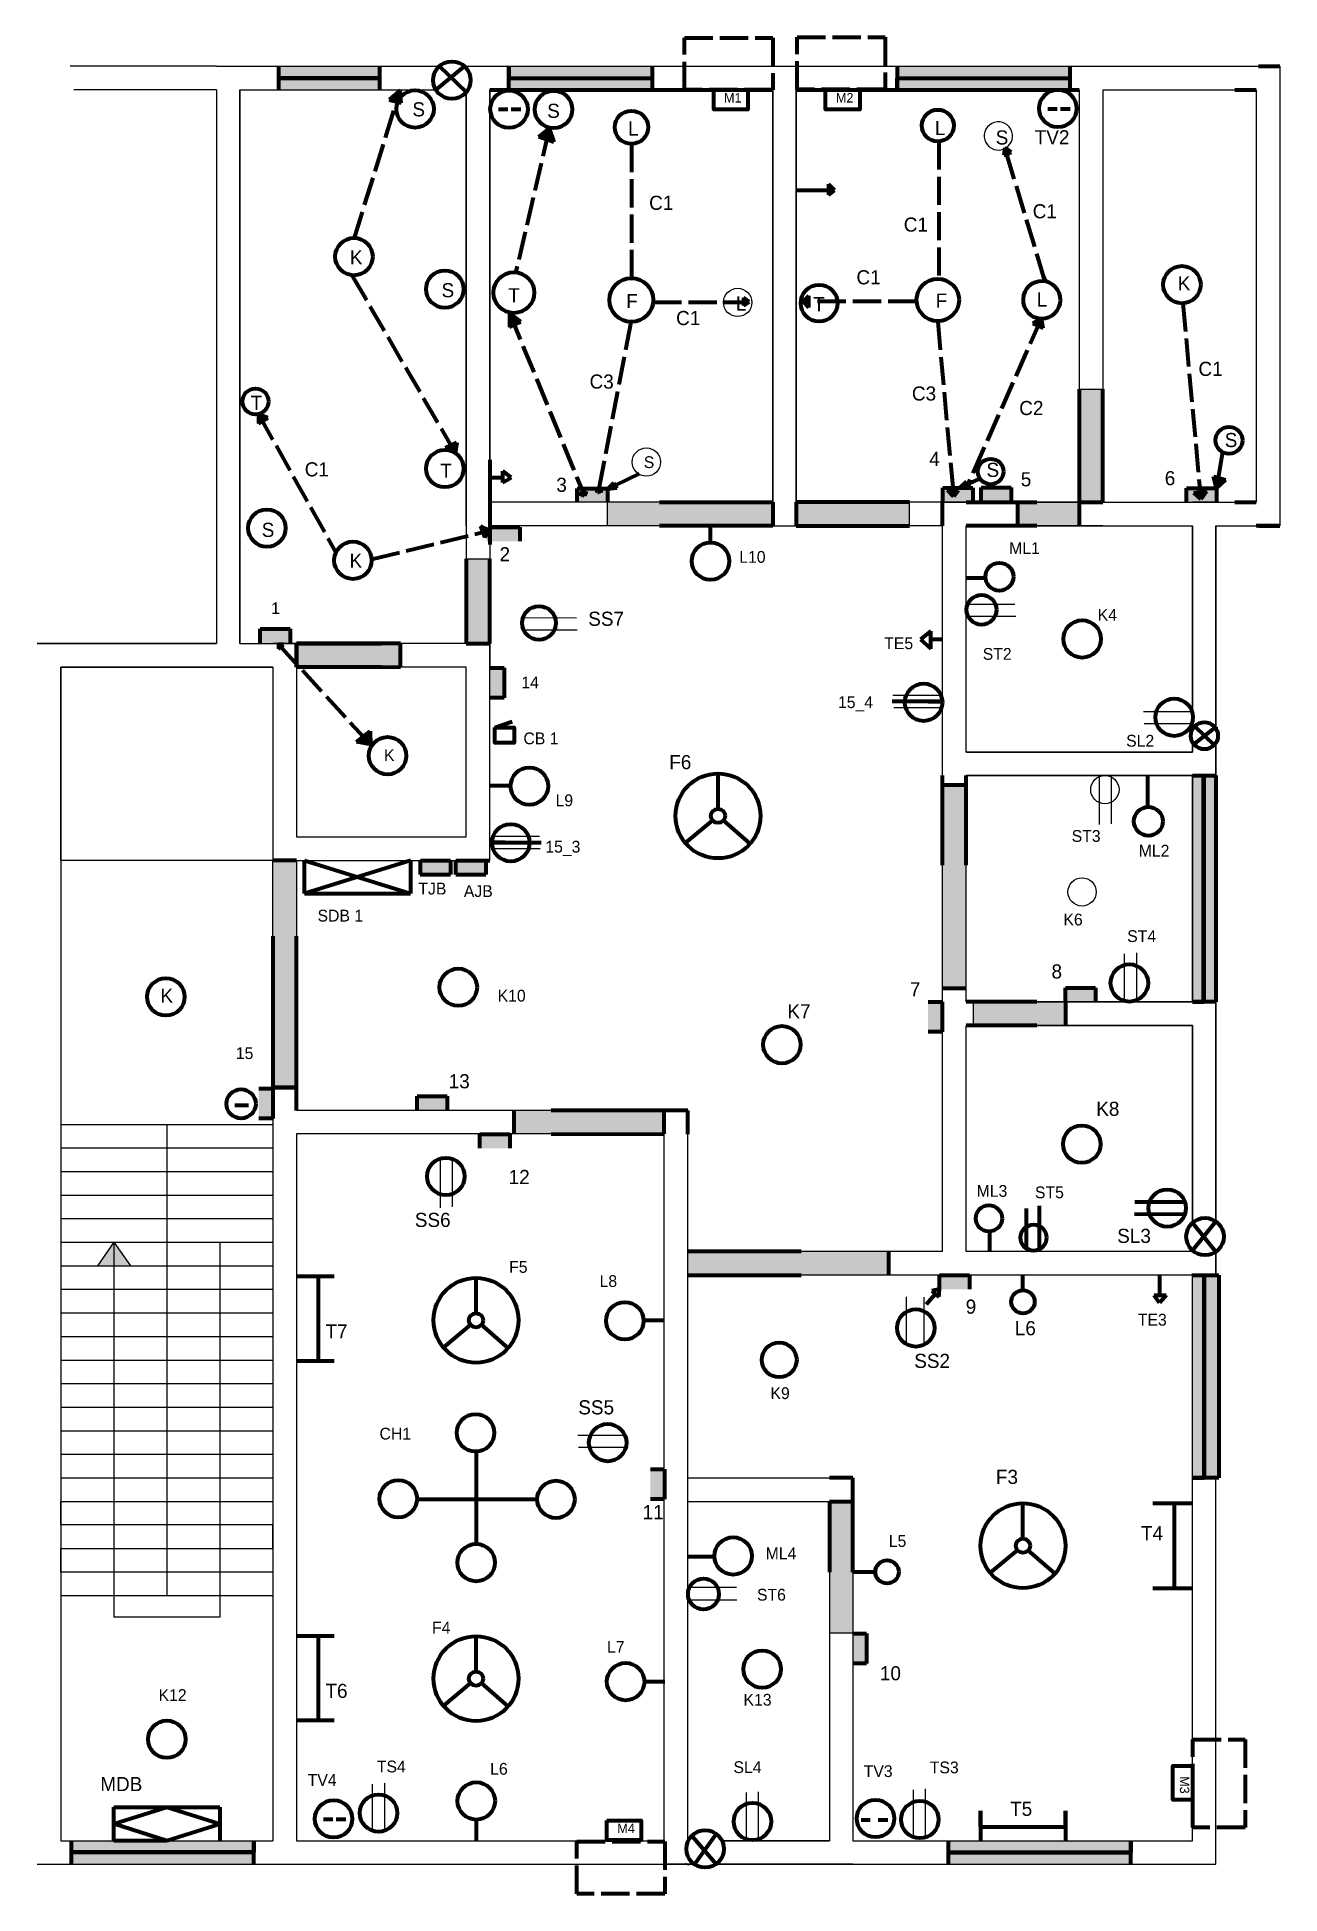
# Model space of a CAD drawing. Header units: inches. Extents: x -1722 to 2146, y -2751 to 53.
# Drawn here: x 895 to 1422, y -2751 to -1963 of the extents above; entities that cross this region are included whole.
import ezdxf

# ---------------------------------------------------------------- set-up
doc = ezdxf.new("R2010")
doc.units = ezdxf.units.IN
doc.header["$MEASUREMENT"] = 0
doc.linetypes.add('ACAD_ISO02W100', pattern=[15, 12, -3])

msp = doc.modelspace()

# ---------------------------------------------------------------- texts
at = {"lineweight": 200, "attachment_point": 1}
for s, insert, char_height, width in [('S', (1053.78, -1990.47), 6, 13.6174), ('S', (1110.95, -1991.11), 6, 19.9364), ('L', (1145.23, -1998.59), 6, 14.6935), ('L', (1275.39, -1998.43), 6, 12.7704), ('S', (1301.16, -2002.41), 6, 17.3312), ('C1', (1154.17, -2030.14), 6, 17.8199), ('C1', (1262.17, -2039.38), 6, 17.8199), ('C1', (1316.87, -2033.73), 6, 17.8199), ('C1', (1242.11, -2061.74), 6, 17.8199), ('T', (1094.41, -2069.37), 6, 9.0129), ('L', (1318.57, -2071.17), 6, 12.478), ('C1', (1165.62, -2079.04), 6, 17.8199), ('L', (1190.97, -2072.89), 6, 10.5407), ('T', (1223.79, -2073.17), 6, 9.0129), ('C1', (1387.16, -2100.61), 6, 17.8199), ('C3', (1128.91, -2105.99), 6, 17.8199), ('C3', (1265.64, -2111.06), 6, 17.8199), ('T', (985.15, -2115.02), 6, 9.0129), ('C2', (1311.15, -2117.23), 6, 17.8199), ('S', (1398.33, -2130.81), 6, 21.9048), ('S', (1151.92, -2140.7), 5, 21.0381), ('C1', (1008.1, -2143.25), 6, 12.982), ('S', (1297.28, -2143.47), 6, 21.2273), ('L10', (1192.4, -2180.91), 5, 11.1793), ('ML1', (1306.89, -2177.19), 5, 25.8556), ('SS7', (1128.35, -2206.65), 6, 21.9048), ('CB 1', (1100.87, -2257.91), 5, 20.8869), ('SL2', (1356.51, -2258.92), 5, 13.7376), ('L9', (1114.49, -2284.19), 5, 19.6611), ('ML2', (1361.84, -2305.56), 5, 23.2807), ('ML3', (1293.09, -2449.95), 5, 23.2807), ('SS6', (1054.8, -2461.74), 6, 21.9048), ('SL3', (1352.71, -2468.52), 6, 16.535), ('L8', (1133.16, -2488.2), 5, 27.3601), ('T7', (1016.88, -2509.05), 6, 9.0129), ('L6', (1309.27, -2507.69), 6, 14.418), ('SS2', (1266.63, -2521.57), 6, 21.9048), ('SS5', (1124.14, -2541.28), 6, 21.9048), ('CH1', (1039.82, -2552.94), 5, 20.4591), ('L5', (1255.83, -2598.51), 5, 27.3601), ('T4', (1362.8, -2594.69), 6, 9.8903), ('ML4', (1203.6, -2603.76), 5, 23.2807), ('L7', (1136.33, -2643.42), 5, 27.3601), ('T6', (1016.88, -2661.6), 6, 9.0129), ('TS4', (1038.7, -2694.19), 5, 23.3949), ('SL4', (1189.96, -2694.47), 5, 23.5151), ('TS3', (1273.22, -2694.58), 5, 30.1563), ('L6', (1086.76, -2695.18), 5, 27.3601), ('T5', (1307.29, -2711.65), 6, 9.0129)]:
    msp.add_mtext(s, dxfattribs=dict(at, insert=insert, char_height=char_height, width=width))
at = {"color": 3, "lineweight": 200, "char_height": 4, "width": 4.7455, "attachment_point": 1}
for s, insert in [('M1', (1185.95, -1986.58)), ('M2', (1233.41, -1986.58)), ('M4', (1140.7, -2720.92))]:
    msp.add_mtext(s, dxfattribs=dict(at, insert=insert))
at = {"color": 131, "lineweight": 200, "attachment_point": 1}
for s, insert, char_height, width in [('TV2', (1317.73, -2002.33), 6, 12.4663), ('TV4', (1009.36, -2699.94), 5, 17.2488), ('TV3', (1245.18, -2696.17), 5, 16.9299)]:
    msp.add_mtext(s, dxfattribs=dict(at, insert=insert, char_height=char_height, width=width))
at = {"color": 220, "lineweight": 200, "attachment_point": 1}
for s, insert, char_height, width in [('K', (1027.28, -2053.32), 6, 7.4589), ('K', (1378.41, -2064.33), 6, 22.9286), ('K', (1027.11, -2182.01), 6, 23.0139), ('K4', (1344.45, -2205.48), 5, 18.0501), ('K', (1041.74, -2265.03), 5, 11.5644), ('K6', (1329.89, -2334.79), 5, 25.1757), ('K', (946.93, -2366.62), 6, 37.7132), ('K10', (1089.91, -2367.1), 5, 29.2965), ('K7', (1212.83, -2373.24), 6, 14.8088), ('K8', (1343.82, -2414.6), 6, 26.321), ('K9', (1205.64, -2535.78), 5, 27.3601), ('K12', (946.1, -2663.88), 5, 17.9897), ('K13', (1194.22, -2665.87), 5, 22.5434)]:
    msp.add_mtext(s, dxfattribs=dict(at, insert=insert, char_height=char_height, width=width))
at = {"color": 112, "lineweight": 200, "attachment_point": 1}
for s, insert, char_height, width in [('S', (1066.13, -2067.24), 6, 16.082), ('S', (989.86, -2168.93), 6, 24.123), ('15_4', (1234.28, -2242.55), 5, 16.6541), ('15_3', (1110.14, -2303.88), 5, 17.2591)]:
    msp.add_mtext(s, dxfattribs=dict(at, insert=insert, char_height=char_height, width=width))
at = {"color": 202, "lineweight": 200, "attachment_point": 1}
for s, insert, char_height, width in [('F', (1144.45, -2071.82), 6, 17.2889), ('F', (1275.7, -2071.64), 6, 9.5768), ('F6', (1162.72, -2267.49), 6, 20.2817), ('F5', (1094.8, -2482.2), 5, 15.7705), ('F3', (1301.26, -2570.8), 6, 35.4469), ('F4', (1062.11, -2635.27), 5, 13.9078)]:
    msp.add_mtext(s, dxfattribs=dict(at, insert=insert, char_height=char_height, width=width))
at = {"color": 1, "lineweight": 200, "attachment_point": 1}
for s, insert, char_height, width in [('4', (1272.99, -2138.81), 6, 1.3207), ('3', (1114.82, -2149.8), 6, 7.2092), ('5', (1311.81, -2147.45), 6, 10.2592), ('6', (1372.87, -2146.98), 6, 10.2592), ('2', (1090.74, -2179.29), 6, 14.7525), ('1', (993.87, -2202.67), 5, 11.5644), ('14', (1099.98, -2234.17), 5, 20.9849), ('8', (1324.85, -2356.3), 6, 10.2592), ('7', (1264.77, -2363.87), 6, 10.2592), ('15', (978.88, -2391.48), 5, 10.4506), ('13', (1069.17, -2402.9), 6, 10.2592), ('12', (1094.61, -2443.53), 6, 10.2592), ('9', (1288.45, -2498.55), 6, 10.2592), ('11', (1151.4, -2585.78), 6, 10.2592), ('10', (1252.05, -2654.11), 6, 10.2592)]:
    msp.add_mtext(s, dxfattribs=dict(at, insert=insert, char_height=char_height, width=width))
at = {"color": 32, "lineweight": 200, "attachment_point": 1}
for s, insert, char_height, width in [('T', (1065.6, -2143.85), 6, 29.1139), ('ST2', (1295.67, -2222.06), 5, 24.3921), ('ST3', (1333.41, -2299.33), 5, 30.3191), ('ST4', (1356.96, -2341.82), 5, 16.7838), ('ST5', (1317.83, -2450.56), 5, 20.3057), ('ST6', (1199.92, -2621.3), 5, 27.3601)]:
    msp.add_mtext(s, dxfattribs=dict(at, insert=insert, char_height=char_height, width=width))
at = {"color": 90, "lineweight": 200, "char_height": 5, "attachment_point": 1}
for s, insert, width in [('TE5', (1253.89, -2217.55), 12.3147), ('TE3', (1361.45, -2504.6), 13.5598)]:
    msp.add_mtext(s, dxfattribs=dict(at, insert=insert, width=width))
at = {"color": 62, "lineweight": 200, "insert": (1056.3, -2321.66), "char_height": 5, "width": 27.7546, "attachment_point": 1}
msp.add_mtext('TJB ', dxfattribs=at)
at = {"color": 130, "lineweight": 200, "insert": (1075.59, -2322.72), "char_height": 5, "width": 23.1288, "attachment_point": 1}
msp.add_mtext('AJB', dxfattribs=at)
at = {"color": 12, "lineweight": 200, "attachment_point": 1}
for s, insert, char_height, width in [('SDB 1', (1013.53, -2333.13), 5, 42.0174), ('MDB', (921.39, -2701.14), 6, 23.9897)]:
    msp.add_mtext(s, dxfattribs=dict(at, insert=insert, char_height=char_height, width=width))
at = {"color": 3, "lineweight": 200, "insert": (1383.29, -2700.78), "char_height": 4, "width": 4.7455, "attachment_point": 1, "rotation": 270}
msp.add_mtext('M3', dxfattribs=at)

# ---------------------------------------------------------------- hatches: boundary and pattern name
at = {"lineweight": 200}
h = msp.add_hatch(color=256, dxfattribs=at)
h.set_gradient(color1=(131, 236, 149), color2=(127, 235, 145), one_color=1, tint=0.71, name='INVCURVED')
h.paths.add_polyline_path([(1384.61, -2574.2), (1389.61, -2574.2), (1389.61, -2488.25), (1384.61, -2488.25)])
h.paths.add_polyline_path([(1358.5, -2738.2), (1358.5, -2733.2), (1280.95, -2733.2), (1280.95, -2738.2)])
h.paths.add_polyline_path([(1358.5, -2733.2), (1358.5, -2728.2), (1280.95, -2728.2), (1280.95, -2733.2)])
h.paths.add_polyline_path([(986.53, -2732.99), (986.53, -2728.2), (908.98, -2728.2), (908.98, -2732.99)])
h.paths.add_polyline_path([(1146.61, -1985.2), (1155.48, -1985.2), (1155.48, -1980.2), (1094.7, -1980.2), (1094.7, -1985.2)])
h.paths.add_polyline_path([(1094.7, -1975.2), (1094.7, -1980.2), (1155.48, -1980.2), (1155.48, -1975.2)])
h.paths.add_polyline_path([(997.03, -1980.2), (997.03, -1985.2), (1028.61, -1985.2), (1040.02, -1985.2), (1040.02, -1980.2)])
h.paths.add_polyline_path([(1040.02, -1980.2), (1040.02, -1975.2), (997.03, -1975.2), (997.03, -1980.2)])
h.paths.add_polyline_path([(1259.4, -1980.2), (1259.4, -1985.2), (1276.61, -1985.2), (1326.79, -1985.2, -0.048877), (1328.34, -1985.2), (1332.78, -1985.2), (1332.78, -1980.2)])
h.paths.add_polyline_path([(1259.4, -1975.2), (1259.4, -1980.2), (1332.78, -1980.2), (1332.78, -1975.2)])
h = msp.add_hatch(color=256, dxfattribs=at)
h.set_gradient(color1=(255, 255, 255), one_color=1, tint=1)
h.paths.add_polyline_path([(1048.55, -1985.55), (1043.87, -1989.45), (1047.09, -1990.26)])
h.paths.add_polyline_path([(1047.53, -1990.37), (1049.05, -1990.76), (1048.81, -1988.23, 0.079112)])
h.paths.add_polyline_path([(1048.81, -1988.23), (1048.55, -1985.55), (1047.09, -1990.26), (1047.53, -1990.37, -0.079112)])
h = msp.add_hatch(color=256, dxfattribs=at)
h.set_gradient(color1=(255, 255, 255), one_color=1, tint=1)
h.paths.add_polyline_path([(1111.76, -2001.66), (1107.33, -2005.11), (1110.68, -2006.31)])
h = msp.add_hatch(color=256, dxfattribs=at)
h.set_gradient(color1=(255, 255, 255), one_color=1, tint=1)
h.paths.add_polyline_path([(1111.76, -2001.68), (1110.68, -2006.31), (1113.73, -2007.4)])
h = msp.add_hatch(color=256, dxfattribs=at)
h.set_gradient(color1=(255, 255, 255), one_color=1, tint=1)
h.paths.add_polyline_path([(1305.04, -2009.79), (1305.82, -2012.38), (1307.69, -2011.61)])
h.paths.add_polyline_path([(1305.04, -2009.79), (1305.04, -2009.79), (1304.61, -2012.87), (1305.82, -2012.38)])
h = msp.add_hatch(color=256, dxfattribs=at)
h.set_gradient(color1=(255, 255, 255), one_color=1, tint=1)
h.paths.add_polyline_path([(1230.3, -2029.83), (1232.82, -2027.72), (1230.3, -2025.22)])
h = msp.add_hatch(color=256, dxfattribs=at)
h.set_gradient(color1=(255, 255, 255), one_color=1, tint=1)
h.paths.add_polyline_path([(1321.82, -2065.46), (1321.05, -2065.73), (1322.02, -2066.14)])
h.paths.add_polyline_path([(1322.02, -2066.14), (1322.07, -2066.16), (1322.51, -2065.22), (1321.82, -2065.46)])
h = msp.add_hatch(color=256, dxfattribs=at)
h.set_gradient(color1=(255, 255, 255), one_color=1, tint=1)
h.paths.add_polyline_path([(1194.18, -2075.23), (1196.61, -2075.23), (1194.18, -2073.41)])
h = msp.add_hatch(color=256, dxfattribs=at)
h.set_gradient(color1=(255, 255, 255), one_color=1, tint=1)
h.paths.add_polyline_path([(1194.18, -2075.23), (1194.18, -2076.7), (1196.58, -2075.23)])
h = msp.add_hatch(color=256, dxfattribs=at)
h.set_gradient(color1=(255, 255, 255), one_color=1, tint=1)
h.paths.add_polyline_path([(1221.92, -2072.65), (1219.46, -2075.01), (1221.92, -2077.64)])
h = msp.add_hatch(color=256, dxfattribs=at)
h.set_gradient(color1=(255, 255, 255), one_color=1, tint=1)
h.paths.add_polyline_path([(1095.05, -2080.22), (1097, -2084.99), (1099.73, -2083.63)])
h.paths.add_polyline_path([(1095.05, -2080.22), (1095.02, -2080.2), (1095.02, -2085.98), (1097, -2084.99)])
h = msp.add_hatch(color=256, dxfattribs=at)
h.set_gradient(color1=(255, 255, 255), one_color=1, tint=1)
h.paths.add_polyline_path([(1316.91, -2084.29), (1319.17, -2085.35), (1320.64, -2082.03)])
h.paths.add_polyline_path([(1320.64, -2082.03), (1319.17, -2085.35), (1321.32, -2086.35)])
at = {"lineweight": 158}
h = msp.add_hatch(color=256, dxfattribs=at)
h.set_gradient(color1=(185, 201, 19), color2=(185, 201, 19), one_color=1, tint=0.43, name='INVCURVED')
h.paths.add_polyline_path([(1346.61, -2112.2), (1336.61, -2112.2), (1336.61, -2160.2), (1346.61, -2160.2)])
at = {"lineweight": 200}
h = msp.add_hatch(color=256, dxfattribs=at)
h.set_gradient(color1=(255, 255, 255), one_color=1, tint=1)
h.paths.add_polyline_path([(988.49, -2126.78), (990.11, -2125.76), (988.6, -2123.07), (988.49, -2123.03)])
h.paths.add_polyline_path([(990.11, -2125.76), (992.41, -2124.32), (988.6, -2123.07)])
h = msp.add_hatch(color=256, dxfattribs=at)
h.set_gradient(color1=(255, 255, 255), one_color=1, tint=1)
h.paths.add_polyline_path([(1071.93, -2139.24), (1072.61, -2134.83), (1070.08, -2136.06)])
h.paths.add_polyline_path([(1070.08, -2136.06), (1067.77, -2137.18), (1070.37, -2138.49, -0.051275), (1071.82, -2139.22), (1071.93, -2139.28), (1071.93, -2139.24)])
h = msp.add_hatch(color=256, dxfattribs=at)
h.set_gradient(color1=(255, 255, 255), one_color=1, tint=1, name='INVCURVED')
h.paths.add_polyline_path([(1394.86, -2154.19), (1398.62, -2150.63), (1393.6, -2149.32)])
at = {"lineweight": 158}
h = msp.add_hatch(color=256, dxfattribs=at)
h.set_gradient(color1=(135, 135, 120), color2=(116, 116, 103), one_color=1, tint=0.43, name='INVCURVED')
h.paths.add_polyline_path([(1123.72, -2154.33), (1123.72, -2160.33), (1136.47, -2160.33), (1136.47, -2154.33)])
at = {"lineweight": 200}
h = msp.add_hatch(color=256, dxfattribs=at)
h.set_gradient(color1=(255, 255, 255), one_color=1, tint=1)
h.paths.add_polyline_path([(1126.7, -2157.46), (1126.09, -2155.98), (1124.34, -2156.65)])
h.paths.add_polyline_path([(1127.49, -2155.44), (1126.09, -2155.98), (1126.72, -2157.52)])
h = msp.add_hatch(color=256, dxfattribs=at)
h.set_gradient(color1=(255, 255, 255), one_color=1, tint=1)
h.paths.add_polyline_path([(1132.43, -2156.05), (1132.52, -2156.02), (1132.78, -2154.69), (1131.77, -2154.33), (1131.76, -2154.33)])
h.paths.add_polyline_path([(1132.78, -2154.69), (1132.52, -2156.02), (1134.33, -2155.26)])
h = msp.add_hatch(color=256, dxfattribs=at)
h.set_gradient(color1=(255, 255, 255), one_color=1, tint=1, name='INVCURVED')
h.paths.add_polyline_path([(1136.53, -2154.6), (1140.46, -2154.2), (1139.18, -2152.04)])
at = {"lineweight": 158}
h = msp.add_hatch(color=256, dxfattribs=at)
h.set_gradient(color1=(135, 135, 120), color2=(116, 116, 103), one_color=1, tint=0.43, name='INVCURVED')
h.paths.add_polyline_path([(1278.71, -2154.03), (1278.71, -2160.03), (1291.45, -2160.03), (1291.45, -2154.03)])
at = {"lineweight": 200}
h = msp.add_hatch(color=256, dxfattribs=at)
h.set_gradient(color1=(255, 255, 255), one_color=1, tint=1)
h.paths.add_polyline_path([(1283.06, -2155.19), (1280.76, -2155.19), (1283.3, -2157.9)])
h.paths.add_polyline_path([(1283.28, -2157.73), (1285.19, -2155.19), (1283.06, -2155.19)])
h = msp.add_hatch(color=256, dxfattribs=at)
h.set_gradient(color1=(255, 255, 255), one_color=1, tint=1, name='INVCURVED')
h.paths.add_polyline_path([(1286.16, -2154.02), (1290.09, -2153.62), (1288.8, -2151.46)])
at = {"lineweight": 158}
h = msp.add_hatch(color=256, dxfattribs=at)
h.set_gradient(color1=(135, 135, 120), color2=(116, 116, 103), one_color=1, tint=0.43, name='INVCURVED')
h.paths.add_polyline_path([(1294.96, -2154.02), (1294.96, -2160.02), (1307.71, -2160.02), (1307.71, -2154.02)])
h = msp.add_hatch(color=256, dxfattribs=at)
h.set_gradient(color1=(135, 135, 120), color2=(116, 116, 103), one_color=1, tint=0.43, name='INVCURVED')
h.paths.add_polyline_path([(1382.12, -2154.19), (1382.12, -2160.19), (1394.86, -2160.19), (1394.86, -2154.19)])
at = {"lineweight": 200}
h = msp.add_hatch(color=256, dxfattribs=at)
h.set_gradient(color1=(255, 255, 255), one_color=1, tint=1)
h.paths.add_polyline_path([(1388.15, -2158.89), (1387.87, -2155.83), (1385.15, -2156.17)])
h = msp.add_hatch(color=256, dxfattribs=at)
h.set_gradient(color1=(255, 255, 255), one_color=1, tint=1)
h.paths.add_polyline_path([(1387.87, -2155.83), (1388.15, -2158.89), (1390.58, -2155.49)])
at = {"lineweight": 158}
h = msp.add_hatch(color=256, dxfattribs=at)
h.set_gradient(color1=(185, 201, 19), color2=(207, 224, 21), one_color=1, tint=0.48, name='INVCURVED')
h.paths.add_polyline_path([(1136.47, -2160.2), (1136.47, -2160.33), (1136.47, -2170.2), (1158.61, -2170.2), (1206.61, -2170.2), (1206.61, -2160.2), (1158.61, -2160.2)])
h = msp.add_hatch(color=256, dxfattribs=at)
h.set_gradient(color1=(185, 201, 19), color2=(185, 201, 19), one_color=1, tint=0.43, name='INVCURVED')
h.paths.add_polyline_path([(1206.61, -2170.2), (1206.61, -2160.2), (1158.61, -2160.2), (1158.61, -2170.2)])
h = msp.add_hatch(color=256, dxfattribs=at)
h.set_gradient(color1=(185, 201, 19), color2=(185, 201, 19), one_color=1, tint=0.43, name='INVCURVED')
h.paths.add_polyline_path([(1216.61, -2160.2), (1216.61, -2170.2), (1264.61, -2170.2), (1264.61, -2160.2)])
h = msp.add_hatch(color=256, dxfattribs=at)
h.set_gradient(color1=(185, 201, 19), color2=(185, 201, 19), one_color=1, tint=0.43, name='INVCURVED')
h.paths.add_polyline_path([(1318.61, -2160.2), (1310.39, -2160.2), (1310.39, -2170.2), (1318.61, -2170.2), (1336.61, -2170.2), (1336.61, -2160.2)])
at = {"lineweight": 200}
h = msp.add_hatch(color=256, dxfattribs=at)
h.set_gradient(color1=(255, 255, 255), one_color=1, tint=1)
h.paths.add_polyline_path([(1083.66, -2172.87), (1086.52, -2172.17), (1082.72, -2170.37)])
h = msp.add_hatch(color=256, dxfattribs=at)
h.set_gradient(color1=(255, 255, 255), one_color=1, tint=1)
h.paths.add_polyline_path([(1083.66, -2172.87), (1084.53, -2175.21), (1086.4, -2172.2)])
at = {"lineweight": 158}
h = msp.add_hatch(color=256, dxfattribs=at)
h.set_gradient(color1=(135, 135, 120), color2=(116, 116, 103), one_color=1, tint=0.43, name='INVCURVED')
h.paths.add_polyline_path([(1086.6, -2170.73), (1086.6, -2176.73), (1099.35, -2176.73), (1099.35, -2170.73)])
h = msp.add_hatch(color=256, dxfattribs=at)
h.set_gradient(color1=(185, 201, 19), color2=(185, 201, 19), one_color=1, tint=0.43, name='INVCURVED')
h.paths.add_polyline_path([(1086.61, -2184.2), (1076.61, -2184.2), (1076.61, -2220.2), (1086.61, -2220.2)])
h = msp.add_hatch(color=256, dxfattribs=at)
h.set_gradient(color1=(135, 135, 120), color2=(116, 116, 103), one_color=1, tint=0.43, name='INVCURVED')
h.paths.add_polyline_path([(989.13, -2213.87), (989.13, -2219.87), (1001.87, -2219.87), (1001.87, -2213.87)])
at = {"lineweight": 200}
h = msp.add_hatch(color=256, dxfattribs=at)
h.set_gradient(color1=(255, 255, 255), one_color=1, tint=1)
h.paths.add_polyline_path([(996.97, -2220.48), (997.72, -2221.3), (998.61, -2220.53)])
h.paths.add_polyline_path([(996.97, -2220.48), (996.97, -2220.48), (996.97, -2221.95), (997.72, -2221.3)])
h = msp.add_hatch(color=256, dxfattribs=at)
h.set_gradient(color1=(255, 255, 255), one_color=1, tint=1)
h.paths.add_polyline_path([(997.94, -2221.54), (996.97, -2220.48), (996.97, -2220.48), (996.97, -2222.4)])
h.paths.add_polyline_path([(999.1, -2220.53), (996.97, -2220.48), (997.94, -2221.54)])
at = {"lineweight": 158}
h = msp.add_hatch(color=256, dxfattribs=at)
h.set_gradient(color1=(185, 201, 19), color2=(185, 201, 19), one_color=1, tint=0.43, name='INVCURVED')
h.paths.add_polyline_path([(1040.61, -2230.2), (1044.62, -2230.2), (1044.62, -2220.2), (1040.61, -2220.2), (1004.61, -2220.2), (1004.61, -2230.2)])
h = msp.add_hatch(color=256, dxfattribs=at)
h.set_gradient(color1=(185, 201, 19), color2=(207, 224, 21), one_color=1, tint=0.48, name='INVCURVED')
h.paths.add_polyline_path([(1048.68, -2220.2), (1004.61, -2220.2), (1004.61, -2230.2), (1048.68, -2230.02)])
h = msp.add_hatch(color=256, dxfattribs=at)
h.set_gradient(color1=(135, 135, 120), color2=(116, 116, 103), one_color=1, tint=0.43, name='INVCURVED')
h.paths.add_polyline_path([(1092.74, -2230.42), (1086.74, -2230.42), (1086.74, -2243.16), (1092.74, -2243.16)])
at = {"lineweight": 200}
h = msp.add_hatch(color=256, dxfattribs=at)
h.set_gradient(color1=(255, 255, 255), one_color=1, tint=1)
h.paths.add_polyline_path([(1036.04, -2263.05), (1036.04, -2263.01), (1032.95, -2259.65), (1030.1, -2261.91)])
h.paths.add_polyline_path([(1036.04, -2263.01), (1035.86, -2257.33), (1032.95, -2259.65)])
h = msp.add_hatch(color=256, dxfattribs=at)
h.set_gradient(color1=(109, 232, 130), color2=(131, 236, 149), one_color=1, tint=0.72, name='INVCURVED')
h.paths.add_polyline_path([(1389.61, -2276.2), (1384.61, -2276.2), (1384.61, -2372.2), (1389.61, -2372.2)])
h = msp.add_hatch(color=256, dxfattribs=at)
h.set_gradient(color1=(109, 232, 130), color2=(131, 236, 149), one_color=1, tint=0.72, name='INVCURVED')
h.paths.add_polyline_path([(1389.61, -2372.2), (1394.61, -2372.2), (1394.61, -2276.2), (1389.61, -2276.2)])
at = {"lineweight": 158}
h = msp.add_hatch(color=256, dxfattribs=at)
h.set_gradient(color1=(216, 233, 22), color2=(185, 201, 19), one_color=1, tint=0.43, name='INVCURVED')
h.paths.add_polyline_path([(1278.61, -2314.2), (1278.61, -2366.6), (1288.61, -2366.6), (1288.61, -2346.05), (1288.61, -2314.2), (1288.61, -2280.31), (1278.61, -2280.31)])
h = msp.add_hatch(color=256, dxfattribs=at)
h.set_gradient(color1=(216, 233, 22), one_color=1, tint=1)
h.paths.add_polyline_path([(1004.61, -2344.33), (1004.61, -2322.2), (1004.61, -2312.2), (994.61, -2312.2), (994.61, -2344.33), (994.61, -2408.63), (1004.61, -2408.63)])
h = msp.add_hatch(color=256, dxfattribs=at)
h.set_gradient(color1=(198, 238, 17), color2=(206, 241, 50), one_color=1, tint=0.57, name='INVCURVED')
h.paths.add_polyline_path([(1004.61, -2344.33), (1004.61, -2322.2), (1004.61, -2312.2), (994.61, -2312.2), (994.61, -2344.33), (994.61, -2408.56), (1004.61, -2408.56)])
h = msp.add_hatch(color=256, dxfattribs=at)
h.set_gradient(color1=(198, 238, 17), color2=(190, 229, 16), one_color=1, tint=0.48, name='INVCURVED')
h.paths.add_polyline_path([(1004.61, -2344.33), (1004.61, -2322.2), (1004.61, -2312.2), (994.61, -2312.2), (994.61, -2344.33), (994.61, -2408.56), (1004.61, -2408.56)])
h = msp.add_hatch(color=256, dxfattribs=at)
h.set_gradient(color1=(185, 201, 19), color2=(207, 224, 21), one_color=1, tint=0.48, name='INVCURVED')
h.paths.add_polyline_path([(1004.61, -2344.33), (1004.61, -2322.2), (1004.61, -2312.2), (994.61, -2312.2), (994.61, -2344.33), (994.61, -2408.56), (1004.61, -2408.56)])
h = msp.add_hatch(color=256, dxfattribs=at)
h.set_gradient(color1=(185, 201, 19), color2=(207, 224, 21), one_color=1, tint=0.48, name='INVCURVED')
h.paths.add_polyline_path([(1069.89, -2318.22), (1069.89, -2312.23), (1057.14, -2312.23), (1057.14, -2318.22)])
at = {"lineweight": 200}
h = msp.add_hatch(color=130, dxfattribs=at)
h.set_gradient(color1=(174, 212, 239), color2=(187, 219, 242), one_color=1, tint=0.84, name='INVCURVED')
h.paths.add_polyline_path([(1072.15, -2312.23), (1072.15, -2318.22), (1084.91, -2318.22), (1084.91, -2312.23)])
at = {"lineweight": 158}
h = msp.add_hatch(color=256, dxfattribs=at)
h.set_gradient(color1=(135, 135, 120), color2=(116, 116, 103), one_color=1, tint=0.43, name='INVCURVED')
h.paths.add_polyline_path([(1330.77, -2366.2), (1330.77, -2372.2), (1343.51, -2372.2), (1343.51, -2366.2)])
h = msp.add_hatch(color=256, dxfattribs=at)
h.set_gradient(color1=(135, 135, 120), color2=(116, 116, 103), one_color=1, tint=0.43, name='INVCURVED')
h.paths.add_polyline_path([(1278.52, -2372.15), (1272.52, -2372.15), (1272.52, -2384.9), (1278.52, -2384.9)])
h = msp.add_hatch(color=256, dxfattribs=at)
h.set_gradient(color1=(216, 233, 22), color2=(185, 201, 19), one_color=1, tint=0.43, name='INVCURVED')
h.paths.add_polyline_path([(1291.74, -2372.2), (1291.74, -2382.2), (1318.61, -2382.2), (1330.77, -2382.2), (1330.77, -2372.2), (1318.61, -2372.2)])
h = msp.add_hatch(color=256, dxfattribs=at)
h.set_gradient(color1=(135, 135, 120), color2=(116, 116, 103), one_color=1, tint=0.43, name='INVCURVED')
h.paths.add_polyline_path([(994.6, -2408.92), (988.6, -2408.92), (988.6, -2421.66), (994.6, -2421.66)])
h = msp.add_hatch(color=256, dxfattribs=at)
h.set_gradient(color1=(135, 135, 120), color2=(116, 116, 103), one_color=1, tint=0.43, name='INVCURVED')
h.paths.add_polyline_path([(1055.78, -2412.23), (1055.78, -2418.23), (1068.53, -2418.23), (1068.53, -2412.23)])
h = msp.add_hatch(color=256, dxfattribs=at)
h.set_gradient(color1=(216, 233, 22), one_color=1, tint=1)
h.paths.add_polyline_path([(1112.61, -2418.33), (1096.86, -2418.33), (1096.86, -2428.2), (1112.61, -2428.2), (1160.61, -2428.33), (1160.61, -2428.2), (1160.61, -2418.33)])
h = msp.add_hatch(color=256, dxfattribs=at)
h.set_gradient(color1=(216, 233, 22), color2=(185, 201, 19), one_color=1, tint=0.43, name='INVCURVED')
h.paths.add_polyline_path([(1112.61, -2418.33), (1096.86, -2418.33), (1096.86, -2428.2), (1112.61, -2428.2), (1160.61, -2428.33), (1160.61, -2428.2), (1160.61, -2418.33)])
h = msp.add_hatch(color=256, dxfattribs=at)
h.set_gradient(color1=(135, 135, 120), color2=(116, 116, 103), one_color=1, tint=0.43, name='INVCURVED')
h.paths.add_polyline_path([(1082.4, -2428.32), (1082.4, -2434.32), (1095.14, -2434.32), (1095.14, -2428.32)])
at = {"lineweight": 200}
h = msp.add_hatch(color=256, dxfattribs=at)
h.set_gradient(color1=(255, 255, 255), one_color=1, tint=1, name='INVCURVED')
h.paths.add_polyline_path([(920.18, -2484.2), (927.11, -2484.2), (927.11, -2474.2)])
h.paths.add_polyline_path([(927.11, -2484.2), (934.16, -2484.2), (927.11, -2474.2)])
at = {"lineweight": 158}
h = msp.add_hatch(color=256, dxfattribs=at)
h.set_gradient(color1=(216, 233, 22), color2=(185, 201, 19), one_color=1, tint=0.43, name='INVCURVED')
h.paths.add_polyline_path([(1170.61, -2478.2), (1170.61, -2488.2), (1218.61, -2488.2), (1240.61, -2488.2), (1255.69, -2488.2), (1255.69, -2478.2), (1218.61, -2478.2)])
h = msp.add_hatch(color=256, dxfattribs=at)
h.set_gradient(color1=(135, 135, 120), color2=(116, 116, 103), one_color=1, tint=0.43, name='INVCURVED')
h.paths.add_polyline_path([(1277.35, -2488.19), (1277.35, -2494.19), (1290.09, -2494.19), (1290.09, -2488.19)])
at = {"lineweight": 200}
h = msp.add_hatch(color=256, dxfattribs=at)
h.set_gradient(color1=(131, 236, 149), color2=(127, 235, 145), one_color=1, tint=0.71, name='INVCURVED')
h.paths.add_polyline_path([(1395.81, -2488.25), (1389.61, -2488.25), (1389.61, -2574.2), (1395.81, -2574.2)])
at = {"lineweight": 158}
h = msp.add_hatch(color=256, dxfattribs=at)
h.set_gradient(color1=(135, 135, 120), color2=(116, 116, 103), one_color=1, tint=0.43, name='INVCURVED')
h.paths.add_polyline_path([(1160.72, -2570.57), (1154.72, -2570.57), (1154.72, -2583.32), (1160.72, -2583.32)])
h = msp.add_hatch(color=256, dxfattribs=at)
h.set_gradient(color1=(216, 233, 22), color2=(185, 201, 19), one_color=1, tint=0.43, name='INVCURVED')
h.paths.add_polyline_path([(1240.61, -2584.2), (1230.61, -2584.2), (1230.61, -2614.2), (1230.61, -2640.02), (1240.61, -2640.02), (1240.61, -2614.2)])
h = msp.add_hatch(color=256, dxfattribs=at)
h.set_gradient(color1=(135, 135, 120), color2=(116, 116, 103), one_color=1, tint=0.43, name='INVCURVED')
h.paths.add_polyline_path([(1246.42, -2640.22), (1240.42, -2640.22), (1240.42, -2652.96), (1246.42, -2652.96)])
at = {"lineweight": 200}
h = msp.add_hatch(color=256, dxfattribs=at)
h.set_gradient(color1=(131, 236, 149), color2=(127, 235, 145), one_color=1, tint=0.71, name='INVCURVED')
h.paths.add_polyline_path([(908.98, -2732.99), (908.98, -2738.2), (986.53, -2738.2), (986.53, -2732.99)])

# ---------------------------------------------------------------- linework, layer by layer
for p, q in [((970.61, -1975.2), (908.59, -1975.2)), ((970.61, -1975.2), (1065.17, -1975.2)), ((1075.84, -1975.2), (1412.61, -1975.2)), ((1421.69, -1975.2), (1421.69, -2170.2)), ((970.61, -1985.2), (910.11, -1985.2)), ((970.61, -1985.2), (970.61, -2220.2)), ((980.61, -1985.2), (1063.71, -1985.2)), ((980.61, -1985.2), (980.61, -2220.2)), ((980.61, -1985.2), (1028.61, -1985.2)), ((1028.61, -1985.2), (1063.71, -1985.2)), ((1048.08, -1985.2), (1058.08, -1985.2)), ((1086.61, -1985.2), (1206.61, -1985.2)), ((1216.61, -1985.2), (1336.61, -1985.2)), ((1346.61, -1985.2), (1402.61, -1985.2)), ((1411.63, -1985.2), (1411.63, -2160.2)), ((1336.61, -2112.2), (1346.61, -2112.2)), ((1136.47, -2170.2), (1136.47, -2160.2)), ((1206.61, -2160.2), (1206.61, -2170.2)), ((1216.61, -2170.2), (1216.61, -2160.2)), ((1264.61, -2170.2), (1264.61, -2160.2)), ((1336.61, -2160.2), (1346.61, -2160.2)), ((1346.61, -2160.2), (1384.61, -2160.2)), ((1394.61, -2160.2), (1384.61, -2160.2)), ((1394.61, -2160.2), (1402.61, -2160.2)), ((1206.61, -2170.2), (1216.61, -2170.2)), ((1346.61, -2170.2), (1384.61, -2170.2)), ((1384.61, -2255.18), (1384.61, -2170.2)), ((1394.61, -2255.66), (1394.61, -2170.2)), ((1394.61, -2170.2), (1412.61, -2170.2)), ((1076.61, -2184.2), (1086.61, -2184.2)), ((1289.47, -2203.4), (1309.28, -2203.4)), ((1100.72, -2209.14), (1123.32, -2209.21)), ((1289.3, -2208.57), (1309.66, -2208.57)), ((970.61, -2220.2), (894.61, -2220.2)), ((1048.68, -2220.02), (1048.68, -2230.02)), ((1086.61, -2220.2), (1076.61, -2220.2)), ((1100.92, -2214.37), (1123.69, -2214.38)), ((970.61, -2230.2), (904.61, -2230.2)), ((904.61, -2230.2), (904.61, -2728.2)), ((970.61, -2230.2), (980.61, -2230.2)), ((1277.96, -2242.27), (1257.6, -2242.27)), ((1277.79, -2247.44), (1257.97, -2247.44)), ((1384.19, -2249.13), (1363.83, -2249.13)), ((1384.02, -2254.3), (1364.21, -2254.3)), ((1384.61, -2266.2), (1384.61, -2261.94)), ((1394.61, -2465.39), (1394.61, -2262.28)), ((1344.99, -2276.66), (1344.99, -2297.02)), ((1350.16, -2276.83), (1350.16, -2296.65)), ((1384.61, -2372.2), (1384.61, -2276.2)), ((1087.65, -2307.12), (1108.01, -2307.12)), ((1087.82, -2301.95), (1107.64, -2301.95)), ((904.61, -2312.2), (904.61, -2428.2)), ((994.61, -2344.33), (994.61, -2312.2)), ((1004.61, -2322.2), (1004.61, -2344.33)), ((1288.61, -2372.2), (1288.61, -2346.05)), ((1355.84, -2371.63), (1355.84, -2351.82)), ((1361.01, -2371.8), (1361.01, -2351.44)), ((1291.74, -2382.26), (1291.74, -2372.26)), ((1384.61, -2465.96), (1384.61, -2382.2)), ((904.61, -2424.2), (994.61, -2424.2)), ((949.61, -2424.2), (949.61, -2624.2)), ((904.61, -2434.2), (994.61, -2434.2)), ((1170.61, -2574.2), (1170.61, -2428.33)), ((1065.49, -2439.23), (1065.49, -2459.59)), ((1070.66, -2439.4), (1070.66, -2459.22)), ((904.61, -2444.2), (994.61, -2444.2)), ((904.61, -2454.2), (994.61, -2454.2)), ((904.61, -2464.2), (994.61, -2464.2)), ((904.61, -2474.2), (994.61, -2474.2)), ((904.61, -2474.2), (949.61, -2474.2)), ((927.11, -2474.2), (920.18, -2484.2)), ((927.11, -2474.2), (927.11, -2633.37)), ((927.11, -2474.2), (934.16, -2484.2)), ((949.61, -2474.2), (994.61, -2474.2)), ((972.11, -2474.2), (972.11, -2633.37)), ((1278.61, -2478.2), (1218.61, -2478.2)), ((1384.61, -2478.2), (1384.61, -2477.7)), ((1394.61, -2488.25), (1394.61, -2478.27)), ((904.61, -2484.2), (994.61, -2484.2)), ((1240.61, -2488.2), (1218.61, -2488.2)), ((1384.61, -2728.2), (1384.61, -2488.2)), ((904.61, -2494.2), (994.61, -2494.2)), ((1263.31, -2517.19), (1263.31, -2497.38)), ((1270.87, -2517.84), (1270.87, -2497.47)), ((904.61, -2504.2), (994.61, -2504.2)), ((904.61, -2514.2), (994.61, -2514.2)), ((904.61, -2524.2), (994.61, -2524.2)), ((904.61, -2534.2), (994.61, -2534.2)), ((904.61, -2544.2), (994.61, -2544.2)), ((904.61, -2554.2), (994.61, -2554.2)), ((1144.24, -2556.19), (1123.88, -2556.19)), ((904.61, -2564.2), (994.61, -2564.2)), ((1144.07, -2561.35), (1124.25, -2561.35)), ((904.61, -2574.2), (994.61, -2574.2)), ((1394.61, -2738.2), (1394.61, -2574.2)), ((904.61, -2594.2), (904.61, -2584.2)), ((904.61, -2584.2), (994.61, -2584.2)), ((994.61, -2594.2), (904.61, -2594.2)), ((994.61, -2604.2), (994.61, -2594.2)), ((904.61, -2614.2), (904.61, -2604.2)), ((904.61, -2604.2), (994.61, -2604.2)), ((994.61, -2614.2), (904.61, -2614.2)), ((1171.35, -2620.65), (1191.17, -2620.65)), ((994.61, -2624.2), (904.61, -2624.2)), ((1171, -2625.96), (1191.36, -2625.96)), ((972.11, -2633.37), (927.11, -2633.37)), ((1230.61, -2640.02), (1240.61, -2640.02)), ((1036.89, -2723.99), (1036.89, -2704.18)), ((1042.05, -2724.16), (1042.05, -2703.8)), ((1195.46, -2727.6), (1195.46, -2707.79)), ((1200.63, -2727.78), (1200.63, -2707.41)), ((1266.29, -2726.42), (1266.29, -2706.61)), ((1271.45, -2726.59), (1271.45, -2706.23)), ((904.61, -2728.2), (994.61, -2728.2)), ((1004.61, -2728.2), (1160.61, -2728.2)), ((1170.61, -2728.2), (1170.77, -2728.2)), ((1185.07, -2728.2), (1230.61, -2728.2)), ((1240.61, -2728.2), (1384.61, -2728.2)), ((894.61, -2738.2), (1173.42, -2738.2)), ((1182.42, -2738.2), (1394.61, -2738.2))]:
    msp.add_line(p, q)
for p, q in [((997.03, -1975.2), (997.03, -1985.2)), ((997.03, -1975.2), (997.03, -1980.2)), ((1040.02, -1985.2), (1040.02, -1975.2)), ((1094.7, -1985.2), (1094.7, -1975.2)), ((1094.7, -1975.2), (1094.7, -1980.2)), ((1155.48, -1975.2), (1155.48, -1985.2)), ((1259.4, -1975.2), (1259.4, -1985.2)), ((1332.78, -1985.2), (1332.78, -1975.2)), ((1412.61, -1975.2), (1421.69, -1975.2)), ((997.03, -1980.2), (1040.02, -1980.2)), ((1040.02, -1980.2), (997.03, -1980.2)), ((1094.7, -1980.2), (1155.48, -1980.2)), ((1094.7, -1980.2), (1155.48, -1980.2)), ((1259.4, -1985.2), (1259.4, -1980.2)), ((1259.4, -1980.2), (1332.78, -1980.2)), ((1259.4, -1980.2), (1332.78, -1980.2)), ((1402.61, -1985.2), (1411.63, -1985.2)), ((1048.55, -1985.55), (1043.87, -1989.45)), ((1043.87, -1989.45), (1049.05, -1990.76)), ((1049.05, -1990.76), (1048.55, -1985.55)), ((1107.33, -2005.11), (1111.76, -2001.66)), ((1113.73, -2007.4), (1107.33, -2005.11)), ((1111.74, -2001.62), (1113.73, -2007.4)), ((1305.04, -2009.78), (1304.61, -2012.87)), ((1304.61, -2012.87), (1307.69, -2011.61)), ((1307.69, -2011.61), (1305.04, -2009.79)), ((1216.61, -2027.72), (1230.3, -2027.72)), ((1232.82, -2027.72), (1230.3, -2025.22)), ((1230.3, -2025.22), (1230.3, -2029.83)), ((1230.3, -2029.83), (1232.82, -2027.72)), ((1321.04, -2065.73), (1322.07, -2066.16)), ((1322.51, -2065.22), (1321.05, -2065.73)), ((1322.07, -2066.16), (1322.51, -2065.22)), ((1099.73, -2083.63), (1094.8, -2080.04)), ((1095.02, -2079.93), (1095.02, -2085.98)), ((1196.61, -2075.23), (1194.18, -2073.41)), ((1194.18, -2073.41), (1194.18, -2076.7)), ((1194.18, -2076.7), (1196.59, -2075.22)), ((1219.46, -2075.01), (1221.92, -2077.64)), ((1219.47, -2075.01), (1219.46, -2075.01)), ((1221.92, -2072.65), (1219.47, -2075.01)), ((1221.92, -2077.64), (1221.92, -2072.65)), ((1095.02, -2085.98), (1099.73, -2083.63)), ((1320.64, -2082.03), (1316.91, -2084.29)), ((1316.91, -2084.29), (1321.32, -2086.35)), ((1321.32, -2086.35), (1320.64, -2082.03)), ((988.49, -2123.02), (988.49, -2126.78)), ((992.41, -2124.32), (988.49, -2123.03)), ((988.49, -2126.78), (992.41, -2124.32)), ((1067.77, -2137.18), (1072.61, -2134.83)), ((1072.61, -2134.83), (1071.93, -2139.29)), ((1071.96, -2139.29), (1067.77, -2137.18)), ((1086.61, -2142.2), (1086.61, -2178.2)), ((1397.34, -2138.84), (1395.57, -2149.83)), ((1086.65, -2149.67), (1092.09, -2149.67)), ((1095.68, -2149.67), (1092.09, -2147.01)), ((1092.09, -2151.79), (1092.09, -2147.01)), ((1092.09, -2151.79), (1095.81, -2149.67)), ((1149.95, -2148.21), (1139.76, -2153.16)), ((1294.48, -2150.11), (1289.39, -2152.58)), ((1394.86, -2154.19), (1393.6, -2149.32)), ((1393.6, -2149.32), (1398.62, -2150.63)), ((1398.62, -2150.63), (1394.86, -2154.19)), ((1124.34, -2156.65), (1127.49, -2155.44)), ((1126.7, -2157.47), (1124.34, -2156.65)), ((1127.49, -2155.44), (1126.72, -2157.53)), ((1132.43, -2156.05), (1131.76, -2154.32)), ((1131.76, -2154.32), (1134.33, -2155.26)), ((1134.33, -2155.26), (1132.38, -2156.08)), ((1132.5, -2156.12), (1132.46, -2156.12)), ((1136.53, -2154.6), (1139.18, -2152.04)), ((1140.46, -2154.2), (1136.53, -2154.6)), ((1139.18, -2152.04), (1140.46, -2154.2)), ((1283.3, -2157.9), (1280.76, -2155.19)), ((1280.76, -2155.19), (1285.19, -2155.19)), ((1285.19, -2155.19), (1283.26, -2157.76)), ((1286.16, -2154.02), (1288.8, -2151.46)), ((1290.09, -2153.62), (1286.16, -2154.02)), ((1288.8, -2151.46), (1290.09, -2153.62)), ((1385.15, -2156.17), (1390.58, -2155.49)), ((1388.15, -2158.89), (1385.15, -2156.17)), ((1390.58, -2155.49), (1388.15, -2158.88)), ((1402.61, -2160.2), (1411.63, -2160.2)), ((1086.52, -2172.17), (1082.72, -2170.37)), ((1082.72, -2170.37), (1084.53, -2175.21)), ((1084.53, -2175.21), (1086.43, -2172.16)), ((1180.2, -2177.26), (1180.2, -2170.25)), ((1421.69, -2170.2), (1411.69, -2170.2)), ((1412.61, -2170.2), (1421.69, -2170.2)), ((996.97, -2220.48), (996.97, -2222.4)), ((999.09, -2220.53), (996.97, -2220.48)), ((996.97, -2222.4), (999.09, -2220.53)), ((1273.73, -2214.93), (1269.25, -2218.51)), ((1269.25, -2218.51), (1273.73, -2222.38)), ((1273.73, -2222.38), (1273.73, -2214.93)), ((1278.61, -2218.51), (1273.73, -2218.51)), ((1088.79, -2255.86), (1096.07, -2253.28)), ((1030.1, -2261.91), (1035.86, -2257.33)), ((1035.86, -2257.33), (1036.04, -2263.05)), ((1384.61, -2255.18), (1384.59, -2256.71)), ((1389.21, -2258.78), (1389.21, -2259.82)), ((1394.61, -2255.65), (1394.61, -2256.33)), ((1036.08, -2263.05), (1030.1, -2261.91)), ((1384.61, -2276.2), (1394.61, -2276.2)), ((1389.21, -2276.2), (1389.21, -2372.2)), ((1394.61, -2276.2), (1394.61, -2372.2)), ((1394.61, -2372.2), (1384.61, -2372.2)), ((1384.61, -2372.2), (1389.61, -2372.2)), ((1314.11, -2459.94), (1314.11, -2476.84)), ((1004.61, -2488.63), (1020.63, -2488.63)), ((1013.85, -2488.63), (1013.85, -2524.63)), ((1370.66, -2488.2), (1370.66, -2496.65)), ((1384.32, -2488.25), (1395.81, -2488.25)), ((1389.61, -2574.2), (1389.61, -2488.25)), ((1389.61, -2488.25), (1389.61, -2574.2)), ((1395.81, -2488.25), (1395.81, -2574.2)), ((1271.81, -2500.49), (1275.48, -2496.19)), ((1277.35, -2494.19), (1274.03, -2494.86)), ((1274.03, -2494.86), (1277.01, -2497.46)), ((1277.01, -2497.46), (1277.35, -2494.19)), ((1370.66, -2499.97), (1368.37, -2496.65)), ((1368.37, -2496.65), (1373.47, -2496.65)), ((1373.47, -2496.65), (1370.66, -2499.97)), ((1020.63, -2524.63), (1004.61, -2524.63)), ((1395.81, -2574.2), (1384.61, -2574.2)), ((1384.61, -2574.2), (1389.61, -2574.2)), ((1367.83, -2585.01), (1384.61, -2585.01)), ((1376.8, -2585.01), (1376.8, -2621.01)), ((1367.83, -2621.01), (1384.61, -2621.01)), ((1004.61, -2641.18), (1020.63, -2641.18)), ((1013.85, -2641.18), (1013.85, -2677.18)), ((1020.63, -2677.18), (1004.61, -2677.18)), ((1294.73, -2722.26), (1294.73, -2715.45)), ((1294.73, -2715.45), (1294.73, -2728.45)), ((1330.73, -2722.26), (1330.73, -2715.45)), ((1330.73, -2715.45), (1330.73, -2728.2)), ((1294.73, -2722.26), (1330.73, -2722.26)), ((908.98, -2728.2), (908.98, -2738.2)), ((908.98, -2728.2), (908.98, -2732.99)), ((908.98, -2732.99), (986.53, -2732.99)), ((986.53, -2732.99), (908.98, -2732.99)), ((986.53, -2738.2), (986.53, -2728.2)), ((986.53, -2728.2), (986.53, -2732.99)), ((1280.95, -2728.2), (1280.95, -2738.2)), ((1280.95, -2728.2), (1280.95, -2733.2)), ((1280.95, -2732.99), (1358.5, -2732.99)), ((1280.95, -2733.2), (1358.5, -2733.2)), ((1358.5, -2738.2), (1358.5, -2728.2)), ((1358.5, -2728.2), (1358.5, -2733.2))]:
    msp.add_line(p, q, dxfattribs=at)
at = {"lineweight": 158}
for p, q in [((1063.71, -1985.2), (1075.84, -1975.2)), ((1065.17, -1975.2), (1076.61, -1986.17)), ((1086.61, -1985.2), (1146.61, -1985.2)), ((1146.61, -1985.2), (1206.61, -1985.2)), ((1216.61, -1985.2), (1276.61, -1985.2)), ((1276.61, -1985.2), (1336.61, -1985.2)), ((1336.61, -1985.2), (1336.61, -1985.2)), ((1090.26, -1993.36), (1094.19, -1993.36)), ((1095.63, -1993.36), (1099.71, -1993.36)), ((1323.33, -1993.22), (1327.26, -1993.22)), ((1328.69, -1993.22), (1332.78, -1993.22)), ((1336.61, -2112.2), (1336.61, -2160.2)), ((1346.61, -2160.2), (1346.61, -2112.2)), ((1123.72, -2160.33), (1123.72, -2154.33)), ((1123.72, -2154.33), (1136.47, -2154.33)), ((1136.47, -2154.33), (1136.47, -2160.33)), ((1278.71, -2160.03), (1278.71, -2154.03)), ((1278.71, -2154.03), (1291.45, -2154.03)), ((1291.45, -2154.03), (1291.45, -2160.03)), ((1294.96, -2160.02), (1294.96, -2154.02)), ((1294.96, -2154.02), (1307.71, -2154.02)), ((1307.71, -2154.02), (1307.71, -2160.02)), ((1382.12, -2160.19), (1382.12, -2154.19)), ((1382.12, -2154.19), (1394.86, -2154.19)), ((1394.86, -2154.19), (1394.86, -2160.19)), ((1158.61, -2160.2), (1206.61, -2160.2)), ((1206.61, -2160.2), (1206.61, -2170.2)), ((1264.61, -2160.2), (1216.61, -2160.2)), ((1216.61, -2160.2), (1216.61, -2170.2)), ((1278.61, -2170.2), (1278.61, -2160.2)), ((1288.61, -2160.2), (1318.61, -2160.2)), ((1310.39, -2160.2), (1310.39, -2170.2)), ((1336.61, -2160.2), (1346.61, -2160.2)), ((1336.61, -2160.2), (1336.61, -2170.2)), ((1086.6, -2176.73), (1086.6, -2170.73)), ((1086.6, -2170.73), (1099.35, -2170.73)), ((1099.35, -2170.73), (1099.35, -2176.73)), ((1206.61, -2170.2), (1158.61, -2170.2)), ((1216.61, -2170.2), (1264.61, -2170.2)), ((1318.61, -2170.2), (1288.61, -2170.2)), ((1076.61, -2184.2), (1076.61, -2220.2)), ((1086.61, -2220.2), (1086.61, -2184.2)), ((1296.91, -2192.45), (1288.35, -2192.45)), ((989.13, -2219.87), (989.13, -2213.87)), ((989.13, -2213.87), (1001.87, -2213.87)), ((1001.87, -2213.87), (1001.87, -2219.87)), ((1004.61, -2230.2), (1004.61, -2220.2)), ((1004.61, -2220.2), (1040.61, -2220.2)), ((1048.68, -2220.2), (1004.61, -2220.2)), ((1004.61, -2220.2), (1004.61, -2230.2)), ((1048.68, -2230.02), (1048.68, -2220.2)), ((1076.61, -2220.2), (1086.61, -2220.2)), ((1004.61, -2230.2), (1048.68, -2230.02)), ((1040.61, -2230.2), (1004.61, -2230.2)), ((1086.74, -2230.42), (1092.74, -2230.42)), ((1092.74, -2230.42), (1092.74, -2243.16)), ((1092.74, -2243.16), (1086.74, -2243.16)), ((1278.46, -2244.75), (1257.27, -2244.75)), ((1272.46, -2244.75), (1278.46, -2244.75)), ((1385.25, -2262.93), (1394.29, -2255.85)), ((1385.58, -2255.31), (1393.88, -2263.24)), ((1394.61, -2255.66), (1394.61, -2255.65)), ((1183.41, -2290.31), (1183.41, -2275.31)), ((1278.61, -2314.2), (1278.61, -2276.2)), ((1288.61, -2314.2), (1288.61, -2276.2)), ((1365.7, -2289.54), (1365.7, -2276.2)), ((1095.19, -2280.57), (1086.63, -2280.57)), ((1288.61, -2280.31), (1278.61, -2280.31)), ((1181.1, -2295.22), (1169.55, -2304.8)), ((1197, -2305.1), (1185.67, -2295.27)), ((1093.15, -2304.64), (1087.15, -2304.64)), ((1087.15, -2304.64), (1108.34, -2304.64)), ((1004.61, -2312.2), (994.61, -2312.2)), ((1008, -2326.19), (1008, -2312.2)), ((1008, -2312.2), (1053, -2326.19)), ((1053, -2312.2), (1008, -2326.19)), ((1053, -2312.2), (1053, -2326.19)), ((1057.14, -2318.23), (1057.14, -2312.23)), ((1057.14, -2312.23), (1069.89, -2312.23)), ((1069.89, -2312.2), (1069.89, -2318.2)), ((1072.15, -2318.23), (1072.15, -2312.23)), ((1072.15, -2312.23), (1084.91, -2312.23)), ((1073.86, -2312.2), (1086.61, -2312.2)), ((1084.91, -2312.2), (1084.91, -2318.2)), ((1057.12, -2318.22), (1069.87, -2318.22)), ((1072.14, -2318.22), (1084.88, -2318.22)), ((1008, -2326.19), (1053, -2326.19)), ((994.61, -2344.33), (994.61, -2418.33)), ((1004.61, -2418.33), (1004.61, -2344.33)), ((1288.61, -2366.6), (1278.61, -2366.6)), ((1330.77, -2372.2), (1330.77, -2366.2)), ((1330.77, -2366.2), (1343.51, -2366.2)), ((1343.51, -2366.2), (1343.51, -2372.2)), ((1272.52, -2372.15), (1278.52, -2372.15)), ((1278.52, -2372.15), (1278.52, -2384.9)), ((1318.61, -2372.2), (1288.61, -2372.2)), ((1330.77, -2372.2), (1330.77, -2382.2)), ((1278.52, -2384.9), (1272.52, -2384.9)), ((1318.61, -2382.2), (1288.61, -2382.2)), ((988.6, -2408.92), (994.6, -2408.92)), ((994.6, -2408.92), (994.6, -2421.66)), ((1004.61, -2408.56), (994.61, -2408.56)), ((994.61, -2408.63), (1004.61, -2408.63)), ((978.44, -2415.99), (984.25, -2415.99)), ((1055.78, -2418.23), (1055.78, -2412.23)), ((1055.78, -2412.23), (1068.53, -2412.23)), ((1068.53, -2412.23), (1068.53, -2418.23)), ((1096.86, -2418.33), (1096.86, -2428.2)), ((1170.61, -2418.33), (1112.61, -2418.33)), ((1160.61, -2428.2), (1160.61, -2418.33)), ((1170.61, -2428.33), (1170.61, -2418.33)), ((994.6, -2421.66), (988.6, -2421.66)), ((1082.4, -2434.32), (1082.4, -2428.32)), ((1082.4, -2428.32), (1095.14, -2428.32)), ((1095.14, -2428.32), (1095.14, -2434.32)), ((1112.61, -2428.2), (1160.61, -2428.33)), ((1381.46, -2457.19), (1360.13, -2457.2)), ((1319.7, -2477.58), (1319.7, -2458.81)), ((1381.07, -2462.39), (1360.07, -2462.35)), ((1384.61, -2477.7), (1394.61, -2465.39)), ((1384.61, -2465.96), (1394.61, -2478.27)), ((1298.59, -2469.8), (1298.59, -2478.36)), ((1218.61, -2478.2), (1170.61, -2478.2)), ((1255.69, -2478.2), (1255.69, -2488.2)), ((1080.76, -2504.34), (1080.76, -2489.34)), ((1170.61, -2488.2), (1218.61, -2488.2)), ((1277.35, -2494.19), (1277.35, -2488.19)), ((1277.35, -2488.19), (1290.09, -2488.19)), ((1290.09, -2488.19), (1290.09, -2494.19)), ((1312.73, -2494.75), (1312.73, -2488.2)), ((1078.45, -2509.25), (1066.9, -2518.83)), ((1094.35, -2519.13), (1083.02, -2509.3)), ((1151.66, -2507.34), (1160.61, -2507.34)), ((1080.76, -2563.04), (1080.76, -2602.25)), ((1154.72, -2570.57), (1160.72, -2570.57)), ((1160.72, -2570.57), (1160.72, -2583.32)), ((1240.61, -2574.2), (1230.61, -2574.2)), ((1240.61, -2614.2), (1240.61, -2574.2)), ((1055.73, -2583.26), (1106.73, -2583.26)), ((1160.72, -2583.32), (1154.72, -2583.32)), ((1230.61, -2584.2), (1230.61, -2614.2)), ((1230.61, -2584.2), (1240.61, -2584.2)), ((1312.73, -2600.01), (1312.73, -2585.01)), ((1170.61, -2607.58), (1181.89, -2607.58)), ((1310.42, -2604.93), (1298.87, -2614.51)), ((1326.32, -2614.81), (1314.99, -2604.98)), ((1250.14, -2614.2), (1240.61, -2614.2)), ((1080.76, -2656.4), (1080.76, -2641.4)), ((1240.42, -2640.22), (1246.42, -2640.22)), ((1246.42, -2640.22), (1246.42, -2652.96)), ((1246.42, -2652.96), (1240.42, -2652.96)), ((1078.45, -2661.32), (1066.9, -2670.9)), ((1094.35, -2671.2), (1083.02, -2661.37)), ((1152.24, -2660.62), (1160.8, -2660.62)), ((927.11, -2721.08), (949.61, -2713.95)), ((927.11, -2728.2), (927.11, -2713.97)), ((927.11, -2713.97), (972.11, -2713.97)), ((949.61, -2713.95), (972.11, -2721.08)), ((972.11, -2713.97), (972.11, -2728.2)), ((949.61, -2728.2), (927.11, -2721.08)), ((972.11, -2721.15), (949.61, -2728.2)), ((1016.13, -2719.01), (1020.06, -2719.01)), ((1021.49, -2719.01), (1025.58, -2719.01)), ((1080.79, -2719.64), (1080.79, -2728.2)), ((1172.22, -2726.13), (1182.56, -2738.1)), ((1182.62, -2725.25), (1173.42, -2738.2)), ((1244.06, -2719.38), (1247.99, -2719.38)), ((1251.39, -2719.38), (1255.48, -2719.38)), ((949.61, -2728.2), (927.11, -2728.2)), ((1170.34, -2738.2), (1170.19, -2738.33))]:
    msp.add_line(p, q, dxfattribs=at)
at = {"linetype": 'ACAD_ISO02W100', "lineweight": 200}
for p, q in [((1029.07, -2048.37), (1048.55, -1985.55)), ((1111.76, -2001.66), (1097.69, -2062.36)), ((1146.85, -2065.16), (1146.85, -2008.45)), ((1277.1, -2007.06), (1277.1, -2065.36)), ((1322.05, -2066.24), (1305.04, -2009.78)), ((1028.23, -2064.12), (1071.96, -2139.29)), ((1094.97, -2080.03), (1126.72, -2157.52)), ((1155.84, -2075.32), (1194.52, -2075.32)), ((1267.62, -2075.01), (1221.92, -2075.01)), ((1380.52, -2075.74), (1388.15, -2158.89)), ((1146.45, -2083.73), (1132.52, -2156.02)), ((1276.6, -2083.56), (1283.3, -2157.9)), ((1320.64, -2082.03), (1289.32, -2152.65)), ((988.6, -2123.07), (1021.35, -2181.57)), ((1036.61, -2184.39), (1086.52, -2172.17)), ((996.97, -2220.48), (1036.08, -2263.05))]:
    msp.add_line(p, q, dxfattribs=at)
at = {"color": 7, "linetype": 'Continuous', "lineweight": 211}
msp.add_line((1389.61, -2372.2), (1389.61, -2276.2), dxfattribs=at)
at = {"linetype": 'ACAD_ISO02W100', "lineweight": 200}
for points in [[(1169.2, -1963.07), (1206.62, -1963.07), (1206.62, -1985.26), (1169.2, -1985.26)], [(1216.92, -1962.84), (1254.34, -1962.84), (1254.34, -1985.03), (1216.92, -1985.03)], [(1407.02, -2685.19), (1407.02, -2722.62), (1384.83, -2722.62), (1384.83, -2685.19)], [(1123.46, -2728.55), (1160.88, -2728.55), (1160.88, -2750.74), (1123.46, -2750.74)]]:
    msp.add_lwpolyline(points, close=True, dxfattribs=at)
for points in [[(970.61, -1975.2), (1065.17, -1975.2)], [(1075.84, -1975.2), (1086.61, -1975.2)], [(1076.61, -1975.2), (1216.61, -1975.2)], [(1206.61, -1975.2), (1206.61, -1975.2), (1346.61, -1975.2)], [(980.61, -2220.2), (980.61, -1985.2), (1063.71, -1985.2)], [(1158.61, -2160.2), (1086.61, -2160.2), (1086.61, -1985.2), (1206.61, -1985.2), (1206.61, -2160.2)], [(1086.61, -1985.2), (1086.61, -2160.2)], [(1206.61, -2160.2), (1206.61, -1985.2)], [(1216.61, -1985.2), (1216.61, -2160.2)], [(1216.61, -2160.2), (1216.61, -1985.2), (1336.61, -1985.2), (1336.61, -2112.2)], [(1346.61, -1985.2), (1346.61, -2112.2)], [(1076.61, -2170.2), (1076.61, -1986.17)], [(1076.61, -1986.17), (1076.61, -2184.2)], [(1288.61, -2160.2), (1264.61, -2160.2)], [(1278.61, -2160.2), (1288.61, -2160.2)], [(1336.61, -2160.2), (1318.61, -2160.2)], [(1318.61, -2160.2), (1394.61, -2160.2)], [(1158.61, -2170.2), (1086.61, -2170.2)], [(1086.61, -2170.2), (1086.61, -2184.2)], [(1278.61, -2170.2), (1264.61, -2170.2)], [(1278.61, -2276.2), (1278.61, -2170.2)], [(1384.61, -2261.94), (1384.61, -2266.2), (1288.61, -2266.2), (1288.61, -2170.2)], [(1346.61, -2170.2), (1318.61, -2170.2)], [(1318.61, -2170.2), (1384.61, -2170.2), (1384.61, -2255.18)], [(1394.61, -2170.2), (1394.61, -2255.66)], [(894.61, -2220.2), (970.61, -2220.2)], [(980.61, -2220.2), (1004.61, -2220.2), (1004.61, -2302.2)], [(1004.61, -2220.2), (994.61, -2220.2)], [(1004.61, -2220.2), (994.61, -2220.2)], [(1004.61, -2312.2), (1086.61, -2312.2), (1086.61, -2220.2)], [(1076.61, -2220.2), (1040.61, -2220.2)], [(1086.61, -2220.2), (1086.61, -2230.2)], [(994.61, -2230.2), (970.61, -2230.2)], [(994.61, -2230.2), (994.61, -2312.2)], [(1004.61, -2230.2), (1004.61, -2302.2), (1076.61, -2302.2), (1076.61, -2230.2), (1040.61, -2230.2)], [(1278.61, -2276.2), (1278.61, -2266.2)], [(1288.61, -2266.2), (1384.61, -2266.2)], [(1394.61, -2262.28), (1394.61, -2276.2)], [(1394.61, -2266.2), (1394.61, -2382.2)], [(1384.61, -2276.2), (1288.61, -2276.2)], [(1288.61, -2276.2), (1384.61, -2276.2), (1384.61, -2372.2), (1318.61, -2372.2)], [(1288.61, -2276.2), (1384.61, -2276.2), (1384.61, -2372.2), (1318.61, -2372.2)], [(1004.61, -2312.2), (1004.61, -2322.2)], [(1278.61, -2382.2), (1278.61, -2314.2)], [(1288.61, -2372.2), (1288.61, -2314.2)], [(1288.61, -2372.2), (1288.61, -2314.2)], [(1278.61, -2478.2), (1278.61, -2372.2)], [(1318.61, -2372.2), (1384.61, -2372.2)], [(1394.61, -2372.2), (1394.61, -2465.39)], [(1384.61, -2477.7), (1384.61, -2478.2), (1288.61, -2478.2), (1288.61, -2382.2)], [(1384.61, -2382.2), (1318.61, -2382.2)], [(1318.61, -2382.2), (1384.61, -2382.2), (1384.61, -2465.96)], [(994.61, -2418.33), (994.61, -2728.2)], [(1112.61, -2418.33), (1004.61, -2418.33)], [(1112.61, -2428.2), (1004.61, -2428.2), (1004.61, -2728.2), (1160.61, -2728.2), (1160.61, -2428.2)], [(1170.61, -2728.2), (1170.61, -2428.33)], [(1394.61, -2478.27), (1394.61, -2488.2)], [(1384.61, -2728.2), (1384.61, -2488.2), (1240.61, -2488.2)], [(1384.61, -2488.2), (1278.61, -2488.2)], [(1160.61, -2728.2), (1160.61, -2574.2)], [(1170.61, -2574.2), (1230.61, -2574.2)], [(1170.77, -2728.2), (1170.61, -2728.2), (1170.61, -2584.2), (1230.61, -2584.2)], [(1230.61, -2614.2), (1230.61, -2728.2), (1185.07, -2728.2)], [(1240.61, -2614.2), (1240.61, -2728.2)], [(1240.61, -2614.2), (1240.61, -2728.2)], [(1173.42, -2738.2), (1160.61, -2738.2)], [(1240.61, -2738.2), (1182.42, -2738.2)]]:
    msp.add_lwpolyline(points)
at = {"lineweight": 200}
for points in [[(1181.55, -1985.2), (1196.04, -1985.2), (1196.04, -1993.57), (1181.55, -1993.57)], [(1229.01, -1985.2), (1243.5, -1985.2), (1243.5, -1993.57), (1229.01, -1993.57)], [(1088.79, -2255.86), (1097, -2255.86), (1097, -2262.24), (1088.79, -2262.24)], [(1384.67, -2696.38), (1384.67, -2710.88), (1376.3, -2710.88), (1376.3, -2696.38)], [(1136.3, -2719.54), (1150.8, -2719.54), (1150.8, -2727.91), (1136.3, -2727.91)]]:
    msp.add_lwpolyline(points, close=True, dxfattribs=at)
msp.add_lwpolyline([(904.61, -2230.2), (994.61, -2230.2), (994.61, -2312.2), (904.61, -2312.2)], close=True)
for centre, radius in [((1070.51, -1981.09), 7.94), ((1054.9, -1993.32), 7.94), ((1094.76, -1993.43), 7.94), ((1327.56, -1993.11), 7.94), ((1113.65, -1993.54), 7.94), ((1146.66, -2001.11), 7.05), ((1276.6, -2000.39), 6.77), ((1028.98, -2055.98), 7.94), ((1067.52, -2069.78), 7.94), ((1096.81, -2071.26), 8.67), ((1380.17, -2067.88), 7.94), ((1226.26, -2075.72), 7.8), ((987.22, -2117.44), 5.51), ((1400.12, -2133.93), 5.74), ((1067.54, -2145.91), 7.94), ((1299.05, -2147.18), 5.43), ((992.07, -2171.18), 7.94), ((1028.55, -2184.85), 7.94), ((1180.2, -2185.2), 7.94), ((1302.74, -2191.81), 5.94), ((1107.47, -2211.44), 7.17), ((1295.18, -2205.84), 6.33), ((1337.85, -2218.23), 7.94), ((1270.6, -2245.11), 7.94), ((1376.86, -2251.47), 7.94), ((1043.24, -2267.75), 7.94), ((1389.7, -2259.3), 5.74), ((1103.38, -2280.67), 7.94), ((1183.41, -2293.31), 18), ((1365.94, -2295.61), 6.12), ((1095.49, -2304.69), 7.94), ((949.21, -2370.11), 7.94), ((1073.24, -2366.02), 7.94), ((1357.87, -2364.2), 7.94), ((1210.5, -2390.39), 7.94), ((981.11, -2415.5), 6.2), ((1337.68, -2432.6), 7.94), ((1067.97, -2446.3), 7.94), ((1373.93, -2459.72), 7.94), ((1298.3, -2464.11), 5.58), ((1389.96, -2471.83), 7.94), ((1317.2, -2472.28), 5.52), ((1312.73, -2499.48), 4.94), ((1143.88, -2507.55), 7.94), ((1267.28, -2510.61), 7.94), ((1209.36, -2524.15), 7.4), ((1080.56, -2555.1), 7.94), ((1136.61, -2559.26), 7.94), ((1047.79, -2583.08), 7.94), ((1114.67, -2583.33), 7.94), ((1189.83, -2607.36), 7.94), ((1080.82, -2610.19), 7.94), ((1255.08, -2614.12), 4.94), ((1177.22, -2623.5), 6.55), ((1144.22, -2660.68), 7.94), ((1202.12, -2655.37), 7.94), ((949.63, -2685.14), 7.94), ((1039.4, -2716.45), 7.94), ((1080.88, -2711.32), 7.94), ((1020.35, -2718.92), 7.94), ((1197.99, -2720.04), 7.94), ((1250.2, -2718.77), 7.94), ((1269.02, -2719.2), 7.94), ((1177.92, -2731.66), 7.94)]:
    msp.add_circle(centre, radius, dxfattribs=at)
at = {"lineweight": 158}
for centre, radius in [((1146.61, -2074.36), 9.27), ((1276.61, -2074.36), 9), ((1183.41, -2293.31), 3), ((1080.76, -2507.34), 18), ((1080.76, -2507.34), 3), ((1312.73, -2603.01), 18), ((1312.73, -2603.01), 3), ((1080.76, -2659.4), 18), ((1080.76, -2659.4), 3)]:
    msp.add_circle(centre, radius, dxfattribs=at)
for centre in [(1191.73, -2075.42), (1153, -2143.15), (1347.47, -2282.16), (1337.8, -2325.57)]:
    msp.add_circle(centre, 6)
msp.add_arc((1302.31, -2004.76), 6, 299.81584, 296.48934)
at = {"lineweight": 200}
msp.add_arc((1320.71, -2074.31), 7.94, 269.76711, 266.96052, dxfattribs=at)

msp.set_redraw_order([(e.dxf.handle, doc.entitydb.next_handle()) for e in msp.query("TEXT MTEXT ATTDEF DIMENSION ARC_DIMENSION")])  # texts and dimensions are drawn at this point

doc.saveas('drawing.dxf')
